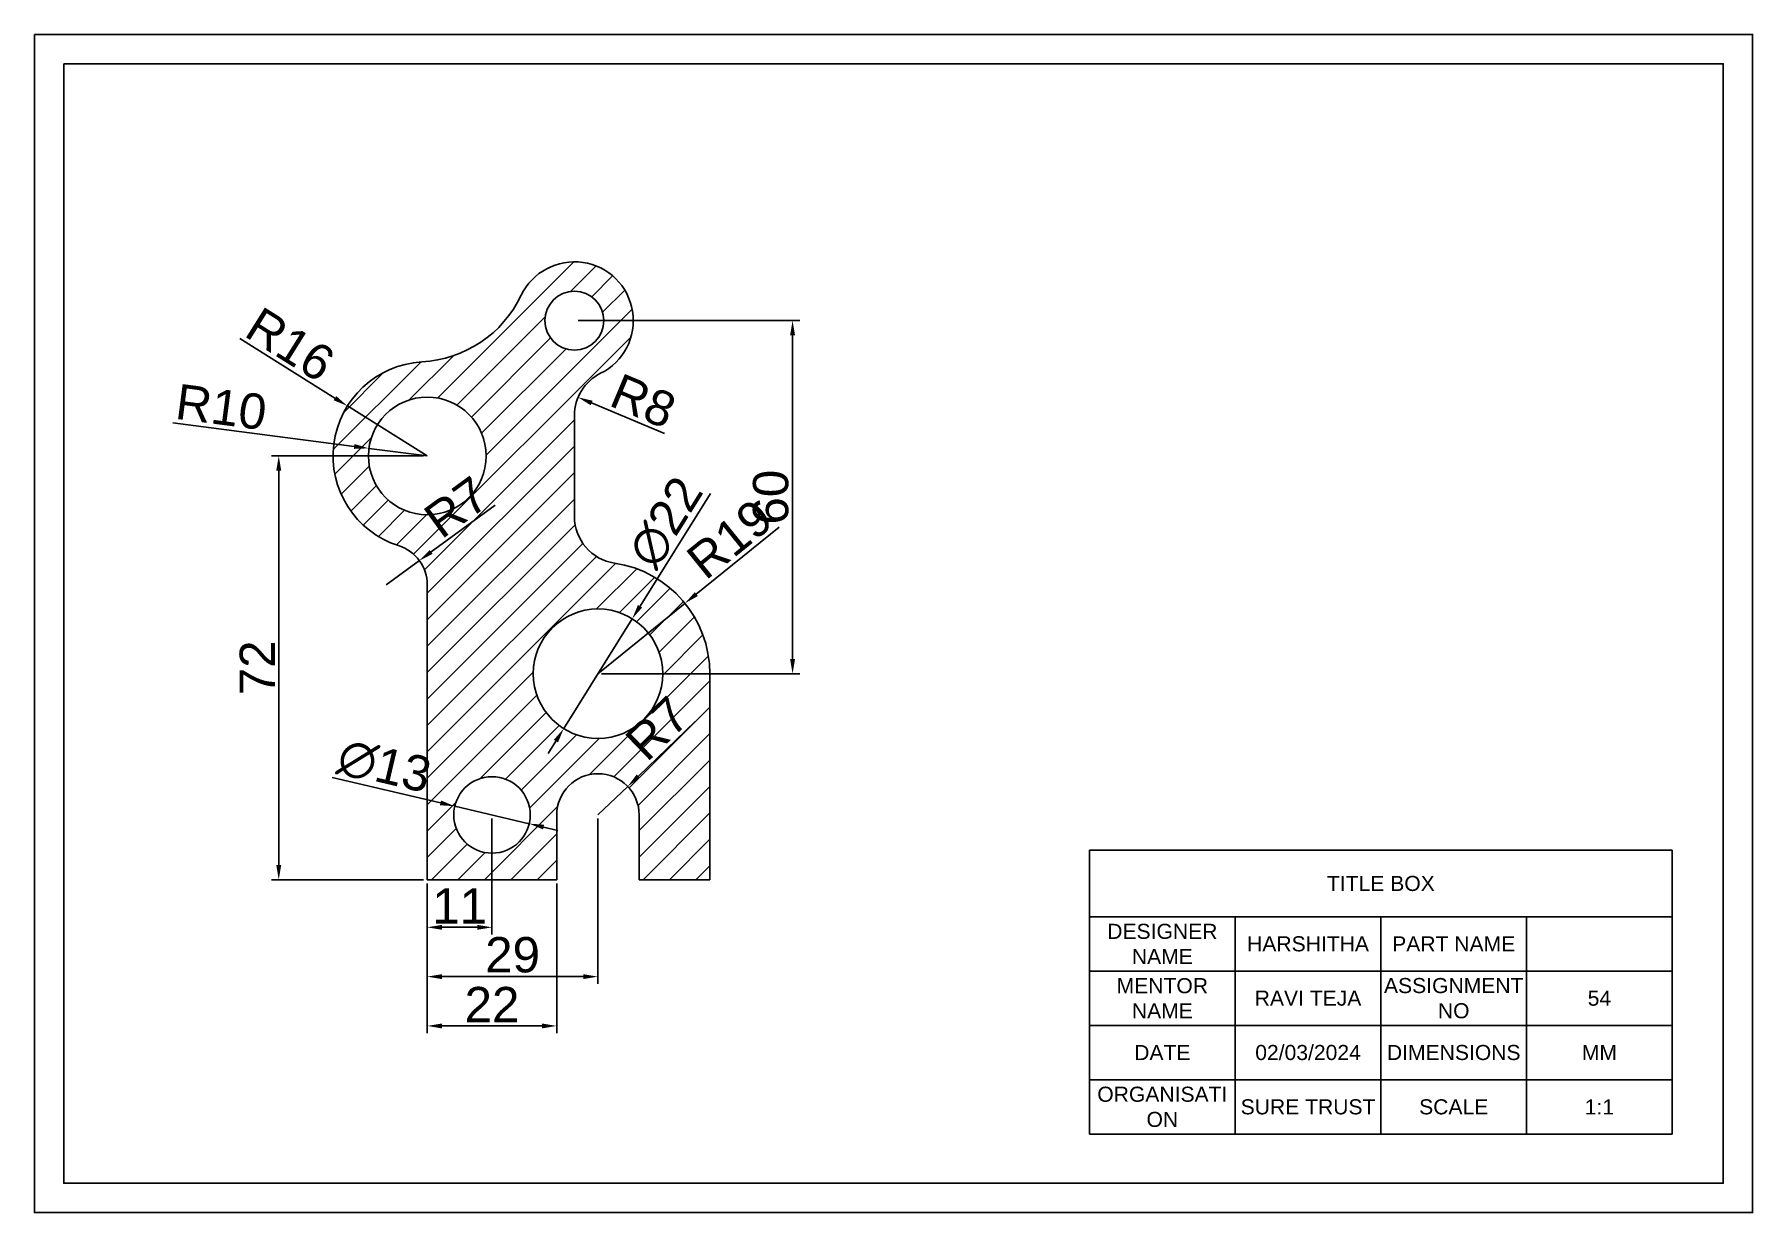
# Model space of a CAD drawing. Header units: millimetres. Extents: x 4290 to 7204, y 3759 to 4068.
# Drawn here: x 5740.5 to 6032.3, y 3827.5 to 4027.8 of the extents above; entities that cross this region are included whole.
import ezdxf

# ---------------------------------------------------------------- set-up
doc = ezdxf.new("R2010")
doc.units = ezdxf.units.MM
doc.styles.get("Standard").update_dxf_attribs({"font": 'arial.ttf'})
doc.dimstyles.new('ISO-25', dxfattribs={"dimtxt": 6, "dimasz": 2.5, "dimexe": 1.25, "dimexo": 0.625, "dimtad": 1, "dimtxsty": 'Standard', "dimcen": 2.5, "dimadec": 0, "dimazin": 0, "dimtfac": 1, "dimtmove": 0, "dimatfit": 3, "dimfxl": 1, "dimarcsym": 0})

msp = doc.modelspace()

# ---------------------------------------------------------------- texts
at = {"char_height": 2.5649, "attachment_point": 5}
for s, width, insert in [('TITLE BOX', 98.98963, (5969.18, 3883.468)), ('DESIGNER NAME', 24.74741, (5932.059, 3873.208)), ('HARSHITHA', 24.74741, (5956.806, 3873.208)), ('PART NAME', 24.74741, (5981.554, 3873.208)), ('MENTOR NAME', 24.74741, (5932.059, 3863.975)), ('ASSIGNMENT NO', 24.74741, (5981.554, 3863.975)), ('RAVI TEJA', 24.74741, (5956.806, 3863.975)), ('54', 24.74741, (6006.301, 3863.975)), ('DATE', 24.74741, (5932.059, 3854.741)), ('02/03/2024', 24.74741, (5956.806, 3854.741)), ('DIMENSIONS', 24.74741, (5981.554, 3854.741)), ('MM', 24.74741, (6006.301, 3854.741)), ('ORGANISATI\\PON', 24.74741, (5932.059, 3845.508)), ('SURE TRUST', 24.74741, (5956.806, 3845.508)), ('SCALE', 24.74741, (5981.554, 3845.508)), ('1:1', 24.74741, (6006.301, 3845.508))]:
    msp.add_mtext_dynamic_manual_height_columns(s, width=width, gutter_width=12.824, heights=[0], dxfattribs=dict(at, insert=insert))

# ---------------------------------------------------------------- blocks, each defined once
blk = doc.blocks.new('*D49')
at = {"color": 0, "lineweight": -2, "transparency": 16777216}
for p, q in [((5764, 3961.76), (5794.8, 3957.74)), ((5807.19, 3956.12), (5797.28, 3957.42))]:
    blk.add_line(p, q, dxfattribs=at)
at = {"color": 0, "transparency": 16777216}
blk.add_solid([(5794.85, 3958.15), (5794.75, 3957.33), (5797.28, 3957.42)], dxfattribs=at)
at = {"layer": 'Defpoints', "color": 0, "transparency": 16777216}
for p in [(5797.28, 3957.42), (5807.19, 3956.12)]:
    blk.add_point(p, dxfattribs=at)
at = {"color": 0, "transparency": 16777216, "insert": (5772.2, 3964.41), "char_height": 6, "attachment_point": 5, "rotation": 352.5659}
blk.add_mtext('R10', dxfattribs=at)
blk = doc.blocks.new('*D50')
at = {"color": 0, "lineweight": -2, "transparency": 16777216}
for p, q in [((5775.37, 3976.06), (5791.52, 3965.94)), ((5807.19, 3956.12), (5793.63, 3964.62))]:
    blk.add_line(p, q, dxfattribs=at)
at = {"color": 0, "transparency": 16777216}
blk.add_solid([(5791.74, 3966.3), (5791.3, 3965.59), (5793.63, 3964.62)], dxfattribs=at)
at = {"layer": 'Defpoints', "color": 0, "transparency": 16777216}
for p in [(5793.63, 3964.62), (5807.19, 3956.12)]:
    blk.add_point(p, dxfattribs=at)
at = {"color": 0, "transparency": 16777216, "insert": (5783.93, 3975.05), "char_height": 6, "attachment_point": 5, "rotation": 327.935}
blk.add_mtext('R16', dxfattribs=at)
blk = doc.blocks.new('*D51')
at = {"color": 0, "lineweight": -2, "transparency": 16777216}
for p, q in [((5818.71, 3947.74), (5807.87, 3939.82)), ((5800.19, 3934.21), (5805.85, 3938.34))]:
    blk.add_line(p, q, dxfattribs=at)
at = {"color": 0, "transparency": 16777216}
blk.add_solid([(5807.62, 3940.15), (5808.11, 3939.48), (5805.85, 3938.34)], dxfattribs=at)
at = {"layer": 'Defpoints', "color": 0, "transparency": 16777216}
for p in [(5805.85, 3938.34), (5800.19, 3934.21)]:
    blk.add_point(p, dxfattribs=at)
at = {"color": 0, "transparency": 16777216, "insert": (5812.16, 3947.44), "char_height": 6, "attachment_point": 5, "rotation": 36.1405}
blk.add_mtext('R7', dxfattribs=at)
blk = doc.blocks.new('*D52')
at = {"color": 0, "lineweight": -2, "transparency": 16777216}
for p, q in [((5806.57, 3956.12), (5780.72, 3956.12)), ((5781.97, 3953.62), (5781.97, 3886.62)), ((5806.57, 3884.12), (5780.72, 3884.12))]:
    blk.add_line(p, q, dxfattribs=at)
at = {"color": 0, "transparency": 16777216}
for points in [[(5781.55, 3953.62), (5782.39, 3953.62), (5781.97, 3956.12)], [(5781.55, 3886.62), (5782.39, 3886.62), (5781.97, 3884.12)]]:
    blk.add_solid(points, dxfattribs=at)
at = {"layer": 'Defpoints', "color": 0, "transparency": 16777216}
for p in [(5807.19, 3956.12), (5781.97, 3884.12), (5807.19, 3884.12)]:
    blk.add_point(p, dxfattribs=at)
at = {"color": 0, "transparency": 16777216, "insert": (5778.33, 3920.12), "char_height": 6, "attachment_point": 5, "rotation": 90}
blk.add_mtext('72', dxfattribs=at)
blk = doc.blocks.new('*D53')
at = {"color": 0, "lineweight": -2, "transparency": 16777216}
for p, q in [((5818.19, 3894.5), (5818.19, 3874.78)), ((5807.19, 3883.5), (5807.19, 3874.78)), ((5809.69, 3876.03), (5815.69, 3876.03))]:
    blk.add_line(p, q, dxfattribs=at)
at = {"color": 0, "transparency": 16777216}
for points in [[(5809.69, 3876.44), (5809.69, 3875.61), (5807.19, 3876.03)], [(5815.69, 3876.44), (5815.69, 3875.61), (5818.19, 3876.03)]]:
    blk.add_solid(points, dxfattribs=at)
at = {"layer": 'Defpoints', "color": 0, "transparency": 16777216}
for p in [(5818.19, 3895.12), (5807.19, 3884.12), (5818.19, 3876.03)]:
    blk.add_point(p, dxfattribs=at)
at = {"color": 0, "transparency": 16777216, "insert": (5812.69, 3879.66), "char_height": 6, "attachment_point": 5}
blk.add_mtext('11', dxfattribs=at)
blk = doc.blocks.new('*D54')
at = {"color": 0, "lineweight": -2, "transparency": 16777216}
for p, q in [((5836.19, 3894.5), (5836.19, 3866.4)), ((5807.19, 3883.5), (5807.19, 3866.4)), ((5809.69, 3867.65), (5833.69, 3867.65))]:
    blk.add_line(p, q, dxfattribs=at)
at = {"color": 0, "transparency": 16777216}
for points in [[(5809.69, 3868.06), (5809.69, 3867.23), (5807.19, 3867.65)], [(5833.69, 3868.06), (5833.69, 3867.23), (5836.19, 3867.65)]]:
    blk.add_solid(points, dxfattribs=at)
at = {"layer": 'Defpoints', "color": 0, "transparency": 16777216}
for p in [(5836.19, 3895.12), (5807.19, 3884.12), (5836.19, 3867.65)]:
    blk.add_point(p, dxfattribs=at)
at = {"color": 0, "transparency": 16777216, "insert": (5821.69, 3871.33), "char_height": 6, "attachment_point": 5}
blk.add_mtext('29', dxfattribs=at)
blk = doc.blocks.new('*D55')
at = {"color": 0, "lineweight": -2, "transparency": 16777216}
for p, q in [((5807.19, 3883.5), (5807.19, 3858.02)), ((5829.19, 3883.5), (5829.19, 3858.02)), ((5809.69, 3859.27), (5826.69, 3859.27))]:
    blk.add_line(p, q, dxfattribs=at)
at = {"color": 0, "transparency": 16777216}
for points in [[(5809.69, 3859.68), (5809.69, 3858.85), (5807.19, 3859.27)], [(5826.69, 3859.68), (5826.69, 3858.85), (5829.19, 3859.27)]]:
    blk.add_solid(points, dxfattribs=at)
at = {"layer": 'Defpoints', "color": 0, "transparency": 16777216}
for p in [(5807.19, 3884.12), (5829.19, 3884.12), (5829.19, 3859.27)]:
    blk.add_point(p, dxfattribs=at)
at = {"color": 0, "transparency": 16777216, "insert": (5818.19, 3862.9), "char_height": 6, "attachment_point": 5}
blk.add_mtext('22', dxfattribs=at)
blk = doc.blocks.new('*D56')
at = {"color": 0, "lineweight": -2, "transparency": 16777216}
for p, q in [((5832.82, 3979.12), (5870.5, 3979.12)), ((5869.25, 3976.62), (5869.25, 3921.62)), ((5836.82, 3919.12), (5870.5, 3919.12))]:
    blk.add_line(p, q, dxfattribs=at)
at = {"color": 0, "transparency": 16777216}
for points in [[(5868.83, 3976.62), (5869.67, 3976.62), (5869.25, 3979.12)], [(5868.83, 3921.62), (5869.67, 3921.62), (5869.25, 3919.12)]]:
    blk.add_solid(points, dxfattribs=at)
at = {"layer": 'Defpoints', "color": 0, "transparency": 16777216}
for p in [(5832.19, 3979.12), (5836.19, 3919.12), (5869.25, 3919.12)]:
    blk.add_point(p, dxfattribs=at)
at = {"color": 0, "transparency": 16777216, "insert": (5865.56, 3949.12), "char_height": 6, "attachment_point": 5, "rotation": 90}
blk.add_mtext('60', dxfattribs=at)
blk = doc.blocks.new('*D57')
at = {"color": 0, "lineweight": -2, "transparency": 16777216}
for p, q in [((5852.73, 3911), (5843.05, 3901.7)), ((5836.19, 3895.12), (5841.24, 3899.97))]:
    blk.add_line(p, q, dxfattribs=at)
at = {"color": 0, "transparency": 16777216}
blk.add_solid([(5842.76, 3902), (5843.34, 3901.4), (5841.24, 3899.97)], dxfattribs=at)
at = {"layer": 'Defpoints', "color": 0, "transparency": 16777216}
for p in [(5841.24, 3899.97), (5836.19, 3895.12)]:
    blk.add_point(p, dxfattribs=at)
at = {"color": 0, "transparency": 16777216, "insert": (5846.28, 3909.83), "char_height": 6, "attachment_point": 5, "rotation": 43.826}
blk.add_mtext('R7', dxfattribs=at)
blk = doc.blocks.new('*D58')
at = {"color": 0, "lineweight": -2, "transparency": 16777216}
for p, q in [((5791.06, 3901.49), (5809.43, 3897.18)), ((5824.52, 3893.64), (5811.87, 3896.61)), ((5826.96, 3893.07), (5829.39, 3892.5))]:
    blk.add_line(p, q, dxfattribs=at)
at = {"color": 0, "transparency": 16777216}
for points in [[(5809.53, 3897.58), (5809.34, 3896.77), (5811.87, 3896.61)], [(5827.05, 3893.47), (5826.86, 3892.66), (5824.52, 3893.64)]]:
    blk.add_solid(points, dxfattribs=at)
at = {"layer": 'Defpoints', "color": 0, "transparency": 16777216}
for p in [(5811.87, 3896.61), (5824.52, 3893.64)]:
    blk.add_point(p, dxfattribs=at)
at = {"color": 0, "transparency": 16777216, "insert": (5799.91, 3903.37), "char_height": 6, "attachment_point": 5, "rotation": 346.8018}
blk.add_mtext('∅13', dxfattribs=at)
blk = doc.blocks.new('*D59')
at = {"color": 0, "lineweight": -2, "transparency": 16777216}
for p, q in [((5855.28, 3949.74), (5843.34, 3930.58)), ((5830.37, 3909.79), (5842.01, 3928.46)), ((5829.05, 3907.67), (5827.73, 3905.55))]:
    blk.add_line(p, q, dxfattribs=at)
at = {"color": 0, "transparency": 16777216}
for points in [[(5842.98, 3930.8), (5843.69, 3930.36), (5842.01, 3928.46)], [(5828.7, 3907.89), (5829.41, 3907.45), (5830.37, 3909.79)]]:
    blk.add_solid(points, dxfattribs=at)
at = {"layer": 'Defpoints', "color": 0, "transparency": 16777216}
for p in [(5842.01, 3928.46), (5830.37, 3909.79)]:
    blk.add_point(p, dxfattribs=at)
at = {"color": 0, "transparency": 16777216, "insert": (5847.7, 3944.86), "char_height": 6, "attachment_point": 5, "rotation": 58.0586}
blk.add_mtext('∅22', dxfattribs=at)
blk = doc.blocks.new('*D60')
at = {"color": 0, "lineweight": -2, "transparency": 16777216}
for p, q in [((5866.97, 3944.05), (5852.9, 3932.66)), ((5836.19, 3919.12), (5850.96, 3931.08))]:
    blk.add_line(p, q, dxfattribs=at)
at = {"color": 0, "transparency": 16777216}
blk.add_solid([(5852.64, 3932.98), (5853.16, 3932.33), (5850.96, 3931.08)], dxfattribs=at)
at = {"layer": 'Defpoints', "color": 0, "transparency": 16777216}
for p in [(5850.96, 3931.08), (5836.19, 3919.12)]:
    blk.add_point(p, dxfattribs=at)
at = {"color": 0, "transparency": 16777216, "insert": (5858.58, 3942), "char_height": 6, "attachment_point": 5, "rotation": 39.0045}
blk.add_mtext('R19', dxfattribs=at)
blk = doc.blocks.new('*D61')
at = {"color": 0, "lineweight": -2, "transparency": 16777216}
blk.add_line((5847.51, 3959.93), (5835.12, 3965.13), dxfattribs=at)
at = {"color": 0, "transparency": 16777216}
blk.add_solid([(5835.28, 3965.51), (5834.96, 3964.74), (5832.82, 3966.09)], dxfattribs=at)
at = {"layer": 'Defpoints', "color": 0, "transparency": 16777216}
for p in [(5832.82, 3966.09), (5840.19, 3963)]:
    blk.add_point(p, dxfattribs=at)
at = {"color": 0, "transparency": 16777216, "insert": (5843.9, 3965.44), "char_height": 6, "attachment_point": 5, "rotation": 337.2349}
blk.add_mtext('R8', dxfattribs=at)
blk = doc.blocks.new('*T98')
at = {"color": 0, "linetype": 'ByBlock', "lineweight": -2, "transparency": 16777216}
for p, q in [((0, 0), (98.99, 0)), ((0, 0), (0, -48.22)), ((98.99, 0), (98.99, -48.22)), ((0, -11.29), (98.99, -11.29)), ((24.75, -11.29), (24.75, -48.22)), ((49.49, -11.29), (49.49, -48.22)), ((74.24, -11.29), (74.24, -48.22)), ((0, -20.52), (98.99, -20.52)), ((0, -29.75), (98.99, -29.75)), ((0, -38.99), (98.99, -38.99)), ((0, -48.22), (98.99, -48.22))]:
    blk.add_line(p, q, dxfattribs=at)

# ---------------------------------------------------------------- dimensions: what is measured, and where the dimension line sits
for center, mpoint, picture, middle in [((5807.194, 3956.124), (5793.635, 3964.618), '*D50', (5781.97, 3971.925)), ((5840.194, 3962.999), (5832.817, 3966.095), '*D61', (5842.471, 3962.044)), ((5807.194, 3956.124), (5797.278, 3957.418), '*D49', (5771.72, 3960.752))]:
    dim = msp.add_radius_dim(center=center, mpoint=mpoint, dimstyle='ISO-25')
    dim.commit()
    dim.dimension.update_dxf_attribs({"geometry": picture, "text_midpoint": middle, "dimtype": 164})
for base, p1, p2, picture, middle in [((5869.251, 3919.124), (5832.194, 3979.124), (5836.194, 3919.124), '*D56', (5865.562, 3949.124)), ((5781.97, 3884.124), (5807.194, 3956.124), (5807.194, 3884.124), '*D52', (5778.333, 3920.124))]:
    dim = msp.add_linear_dim(base=base, p1=p1, p2=p2, angle=90, dimstyle='ISO-25')
    dim.commit()
    dim.dimension.update_dxf_attribs({"geometry": picture, "text_midpoint": middle})
for center, mpoint, picture, middle in [((5800.194, 3934.215), (5805.847, 3938.343), '*D51', (5812.159, 3947.441)), ((5836.194, 3919.124), (5850.959, 3931.082), '*D60', (5858.584, 3942.004)), ((5836.194, 3895.124), (5841.244, 3899.971), '*D57', (5846.282, 3909.831))]:
    dim = msp.add_radius_dim(center=center, mpoint=mpoint, dimstyle='ISO-25')
    dim.commit()
    dim.dimension.update_dxf_attribs({"geometry": picture, "text_midpoint": middle})
dim = msp.add_diameter_dim_2p(p1=(5830.375, 3909.789), p2=(5842.014, 3928.458), dimstyle='ISO-25')
dim.commit()
dim.dimension.update_dxf_attribs({"geometry": '*D59', "text_midpoint": (5850.969, 3942.822), "dimtype": 163})
dim = msp.add_diameter_dim_2p(p1=(5824.522, 3893.64), p2=(5811.866, 3896.608), dimstyle='ISO-25')
dim.commit()
dim.dimension.update_dxf_attribs({"geometry": '*D58', "text_midpoint": (5799.908, 3903.373)})
for base, p2, picture, middle in [((5818.194, 3876.025), (5818.194, 3895.124), '*D53', (5812.694, 3879.663)), ((5836.194, 3867.646), (5836.194, 3895.124), '*D54', (5821.694, 3871.334)), ((5829.194, 3859.266), (5829.194, 3884.124), '*D55', (5818.194, 3862.904))]:
    dim = msp.add_linear_dim(base=base, p1=(5807.194, 3884.124), p2=p2, dimstyle='ISO-25')
    dim.commit()
    dim.dimension.update_dxf_attribs({"geometry": picture, "text_midpoint": middle})

# ---------------------------------------------------------------- hatches: boundary and pattern name
at = {"true_color": 0xf26722}
h = msp.add_hatch(dxfattribs=at)
h.set_pattern_fill('ANSI31', color=30)
h.set_pattern_definition([(45, (-260.286, 114.86), (-2.245064, 2.245064), [])])
h.paths.add_polyline_path([(5832.194, 3962.999, -0.284915), (5836.639, 3970.166, 1.4027057), (5823.172, 3983.437, -0.2733686), (5806.276, 3972.097, 0.8316322), (5802.325, 3940.883, -0.3262761), (5807.194, 3934.215), (5807.194, 3884.124), (5829.194, 3884.124), (5829.194, 3895.124, -1), (5843.194, 3895.124), (5843.194, 3884.124), (5855.194, 3884.124), (5855.194, 3919.124, 0.3713026), (5839.009, 3937.914, -0.3713026), (5832.194, 3945.826)])
h.paths.add_polyline_path([(5817.194, 3956.124, -1), (5797.194, 3956.124, -1)], flags=16)
h.paths.add_polyline_path([(5827.194, 3979.124, -1), (5837.194, 3979.124, -1)], flags=16)
h.paths.add_polyline_path([(5847.194, 3919.124, -1), (5825.194, 3919.124, -1)], flags=16)
h.paths.add_polyline_path([(5824.694, 3895.124, -1), (5811.694, 3895.124, -1)], flags=16)
h.paths.add_polyline_path([(5810.21, 3938.246), (5821.286, 3946.335), (5813.994, 3956.32), (5802.918, 3948.231)], flags=24)
h.paths.add_polyline_path([(5845.581, 3900.458), (5855.475, 3909.956), (5846.913, 3918.876), (5837.019, 3909.379)], flags=9)

# ---------------------------------------------------------------- linework, layer by layer
for p, q in [((5832.194, 3962.999), (5832.194, 3945.826)), ((5807.194, 3934.215), (5807.194, 3884.124)), ((5855.194, 3919.124), (5855.194, 3884.124)), ((5829.194, 3895.124), (5829.194, 3884.124)), ((5843.194, 3895.124), (5843.194, 3884.124)), ((5807.194, 3884.124), (5829.194, 3884.124)), ((5843.194, 3884.124), (5855.194, 3884.124))]:
    msp.add_line(p, q)
for points in [[(5740.458, 4027.766), (6032.328, 4027.766), (6032.328, 3827.544), (5740.458, 3827.544)], [(5745.458, 4022.766), (6027.328, 4022.766), (6027.328, 3832.544), (5745.458, 3832.544)]]:
    msp.add_lwpolyline(points, close=True)
for centre, radius in [((5832.194, 3979.124), 5), ((5807.194, 3956.124), 10), ((5836.194, 3919.124), 11), ((5818.194, 3895.124), 6.5)]:
    msp.add_circle(centre, radius)
for centre, radius, start, end in [((5832.194, 3979.124), 10, 296.3878, 154.44631), ((5805.129, 3992.064), 20, 273.28906, 334.44631), ((5807.194, 3956.124), 16, 93.28906, 252.28107), ((5840.194, 3962.999), 8, 116.3878, 180), ((5840.194, 3945.826), 8, 180, 261.48038), ((5800.194, 3934.215), 7, 0, 72.28107), ((5836.194, 3919.124), 19, 0, 81.48038), ((5836.194, 3895.124), 7, 0, 180)]:
    msp.add_arc(centre, radius, start, end)

# ---------------------------------------------------------------- block references
msp.add_blockref('*T98', (5919.685, 3889.111))

msp.set_redraw_order([(e.dxf.handle, doc.entitydb.next_handle()) for e in msp.query("TEXT MTEXT ATTDEF DIMENSION ARC_DIMENSION")])  # texts and dimensions are drawn at this point

doc.saveas('drawing.dxf')
